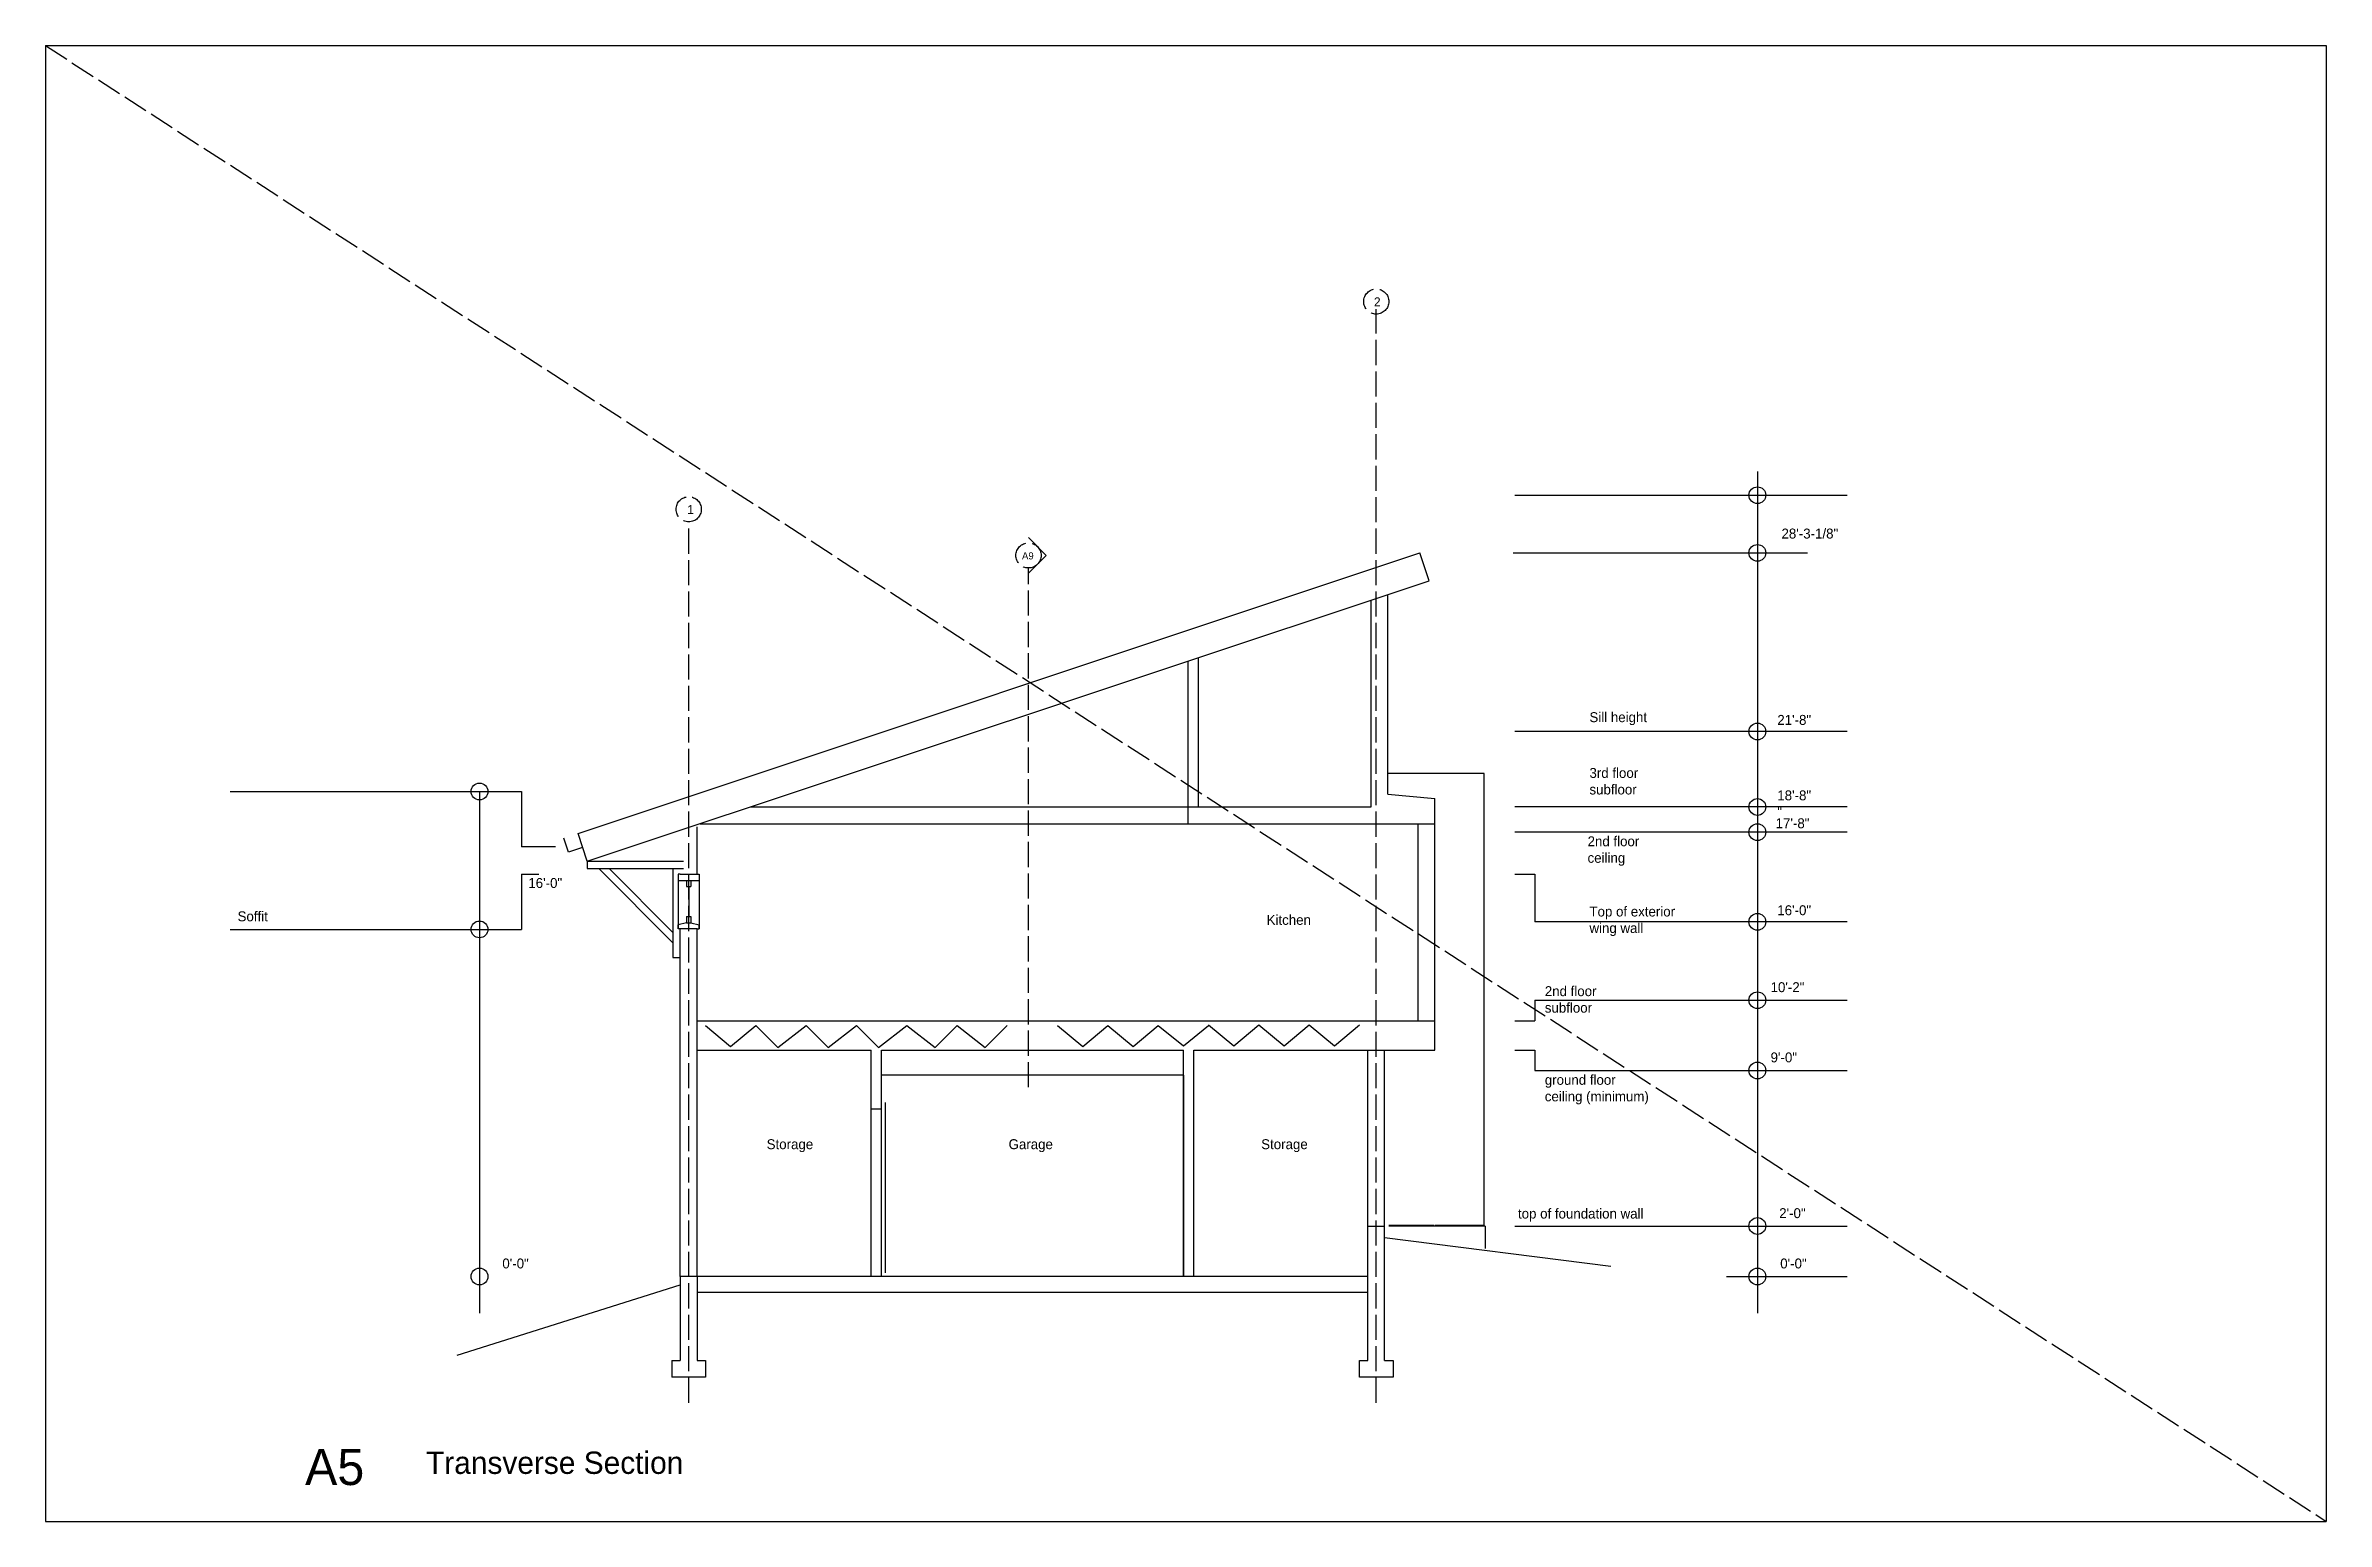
# Model space of a CAD drawing. Header units: inches. Extents: x 967 to 6851, y -1067 to 3434.
# Drawn here: x 2166 to 3254, y 1971 to 2675 of the extents above; entities that cross this region are included whole.
import ezdxf

# ---------------------------------------------------------------- set-up
doc = ezdxf.new("R2010")
doc.units = ezdxf.units.IN
doc.header["$MEASUREMENT"] = 0
doc.linetypes.add('ACAD_ISO02W100', pattern=[15, 12, -3])
for name, color, linetype in [('blocks', 251, 'Continuous'), ('const', 7, 'Continuous'), ('e1', 7, 'Continuous'), ('e2', 251, 'Continuous'), ('grid', 252, 'ACAD_ISO02W100'), ('millwork', 253, 'Continuous'), ('soffit', 253, 'ACAD_ISO02W100'), ('walls', 7, 'Continuous')]:
    doc.layers.add(name, color=color, linetype=linetype)

msp = doc.modelspace()

# ---------------------------------------------------------------- texts
at = {"layer": 'const', "attachment_point": 1}
for s, insert, char_height, width in [('2', (2799.7, 2554.7), 4.26, 1625.197), ('1', (2472.1, 2455.6), 4.26, 1625.197), ('28\'-3-1/8"', (2994.1, 2444.4), 4.74, 1805.775), ('A9', (2631.8, 2433.1), 3.41, 1300.158), ('Sill height', (2902.5, 2356.8), 4.736, 1805.775), ('21\'-8"', (2992.1, 2355.5), 4.74, 1805.775), ('3rd floor^Jsubfloor', (2902.5, 2330.2), 4.736, 1805.775), ('18\'-8"\\P"', (2992.1, 2319.5), 4.74, 1805.775), ('\\P2nd floor^Jceiling', (2901.6, 2305.5), 4.736, 1805.775), ('\\P17\'-8"', (2991.3, 2314.1), 4.74, 1805.775), ('16\'-0"', (2396.3, 2277.7), 4.74, 1805.775), ('Top of exterior\\Pwing wall', (2902.5, 2264.1), 4.736, 1805.775), ('16\'-0"', (2992.1, 2264.7), 4.74, 1805.775), ('Soffit', (2257.6, 2261.8), 4.74, 1805.775), ('Kitchen', (2748.5, 2260.1), 4.74, 1805.775), ('2nd floor^Jsubfloor', (2881.2, 2226.1), 4.736, 1805.775), ('10\'-2"', (2988.9, 2228), 4.74, 1805.775), ('9\'-0"', (2988.9, 2194.5), 4.74, 1805.775), ('ground floor^Jceiling (minimum)', (2881.2, 2183.8), 4.736, 1805.775), ('Storage', (2510, 2153.1), 4.74, 1805.775), ('Garage', (2625.4, 2153.1), 4.74, 1805.775), ('Storage', (2745.9, 2153.1), 4.74, 1805.775), ('top of foundation wall', (2868.4, 2120), 4.736, 1805.775), ('2\'-0"', (2993, 2120.2), 4.74, 1805.775), ('0\'-0"', (2383.9, 2096.2), 4.74, 1805.775), ('0\'-0"', (2993.5, 2096.2), 4.74, 1805.775), ('A5', (2289.8, 2005.4), 17.26, 6582.049), ('Transverse Section', (2347.5, 2004.1), 10.656, 4062.993)]:
    msp.add_mtext(s, dxfattribs=dict(at, insert=insert, char_height=char_height, width=width))

# ---------------------------------------------------------------- linework, layer by layer
for p, q in [((2166, 2674.8), (3254, 2674.8)), ((2166, 2674.8), (2166, 1970.8)), ((3254, 2674.8), (3254, 1970.8)), ((2166, 2475.8), (2166, 1970.8)), ((2796.8, 2111.6), (2804.8, 2111.6)), ((2166, 1970.8), (2836.2, 1970.8)), ((2166, 1970.8), (3254, 1970.8))]:
    msp.add_line(p, q)
at = {"layer": 'blocks'}
for p, q in [((2806.8, 2112.1), (2828.3, 2112.1)), ((2828.8, 2112.1), (2852.3, 2112.1))]:
    msp.add_line(p, q, dxfattribs=at)
at = {"layer": 'e1'}
for p, q in [((2711, 2311.6), (2798.3, 2311.6)), ((2711, 2303.6), (2828.8, 2303.6)), ((2708.8, 2087.6), (2708.8, 2179.6)), ((2713.8, 2087.6), (2713.8, 2179.6)), ((2559.8, 2087.6), (2559.8, 2167.6)), ((2564.8, 2087.6), (2564.8, 2167.6))]:
    msp.add_line(p, q, dxfattribs=at)
at = {"layer": 'e2'}
for p, q in [((2982.6, 2471.6), (2982.6, 2070.2)), ((2866.9, 2460.3), (3025.4, 2460.3)), ((2866.1, 2432.8), (3006.5, 2432.8)), ((2716, 2311.6), (2716, 2382.9)), ((2711, 2311.6), (2711, 2381.2)), ((3025.4, 2347.6), (2866.9, 2347.6)), ((2254, 2319), (2393.1, 2319)), ((2373, 2319), (2373, 2070.2)), ((2393.1, 2319), (2393.1, 2292.6)), ((2852.3, 2112.1), (2852.3, 2327.6)), ((3025.4, 2311.6), (2866.9, 2311.6)), ((3025.4, 2299.6), (2866.9, 2299.6)), ((2890.9, 2299.6), (2876.5, 2299.6)), ((2409.3, 2292.6), (2393.1, 2292.6)), ((2424.4, 2285.7), (2470.3, 2285.7)), ((2393.1, 2279.6), (2401.3, 2279.6)), ((2393.1, 2279.6), (2393.1, 2253.2)), ((2424.4, 2282.2), (2470.3, 2282.2)), ((2467.8, 2279.6), (2467.8, 2253.4)), ((2477.8, 2279.6), (2477.8, 2253.4)), ((2866.9, 2279.6), (2876.5, 2279.6)), ((2876.5, 2279.6), (2876.5, 2256.8)), ((2254, 2253.2), (2393.1, 2253.2)), ((3025.4, 2256.8), (2876.5, 2256.8)), ((2866.9, 2209.6), (2876.5, 2209.6)), ((2876.5, 2219.4), (3025.4, 2219.4)), ((2876.5, 2219.4), (2876.5, 2209.6)), ((2480.8, 2207.4), (2492.8, 2197.4)), ((2492.8, 2197.4), (2504.8, 2207.4)), ((2504.8, 2207.4), (2515.4, 2196.8)), ((2515.4, 2196.8), (2528.8, 2207.4)), ((2528.8, 2207.4), (2539.4, 2196.8)), ((2539.4, 2196.8), (2552.8, 2207.4)), ((2552.8, 2207.4), (2563.4, 2196.8)), ((2563.4, 2196.8), (2576.8, 2207.4)), ((2576.8, 2207.4), (2590.3, 2196.8)), ((2590.3, 2196.8), (2600.8, 2207.4)), ((2600.8, 2207.4), (2614.3, 2196.8)), ((2614.3, 2196.8), (2624.8, 2207.4)), ((2648.8, 2207.4), (2660.8, 2197.4)), ((2660.8, 2197.4), (2672.8, 2207.4)), ((2672.8, 2207.4), (2684.8, 2197.4)), ((2684.8, 2197.4), (2696.8, 2207.4)), ((2696.8, 2207.4), (2708.8, 2197.6)), ((2708.8, 2197.6), (2720.8, 2207.4)), ((2720.8, 2207.6), (2732.8, 2197.6)), ((2732.8, 2197.6), (2744.8, 2207.6)), ((2744.8, 2207.6), (2756.8, 2197.6)), ((2756.8, 2197.6), (2768.8, 2207.6)), ((2768.8, 2207.6), (2780.8, 2197.6)), ((2780.8, 2197.6), (2792.8, 2207.6)), ((2866.9, 2195.6), (2876.5, 2195.6)), ((2876.5, 2195.6), (2876.5, 2185.9)), ((2708.8, 2183.6), (2564.8, 2183.6)), ((2876.5, 2185.9), (3025.4, 2185.9)), ((2852.8, 2111.6), (2806.8, 2111.6)), ((2852.8, 2111.6), (2852.8, 2101)), ((2866.9, 2111.7), (3025.4, 2111.7)), ((2967.9, 2087.6), (3025.4, 2087.6))]:
    msp.add_line(p, q, dxfattribs=at)
for centre in [(2982.6, 2460.3), (2982.6, 2432.8), (2982.6, 2347.6), (2373, 2319), (2982.6, 2311.6), (2982.6, 2299.6), (2373, 2253.2), (2982.6, 2256.8), (2982.6, 2219.4), (2982.6, 2185.9), (2982.6, 2111.7), (2373, 2087.6), (2982.6, 2087.6)]:
    msp.add_circle(centre, 4, dxfattribs=at)
at = {"layer": 'grid'}
for p, q in [((2800.8, 2027.4), (2800.8, 2549)), ((2472.8, 2027.4), (2472.8, 2447.6)), ((2634.9, 2177.9), (2634.9, 2425.6))]:
    msp.add_line(p, q, dxfattribs=at)
for centre in [(2800.8, 2552.7), (2472.8, 2453.6), (2634.9, 2431.6)]:
    msp.add_circle(centre, 6, dxfattribs=at)
at = {"layer": 'millwork'}
for p, q in [((2852.3, 2327.6), (2806.3, 2327.6)), ((2502.3, 2311.6), (2711, 2311.6)), ((2478.3, 2303.6), (2711, 2303.6)), ((2424.4, 2285.7), (2424.4, 2282.2)), ((2429.9, 2282.2), (2465.3, 2246.8)), ((2434.8, 2282.2), (2465.3, 2251.7)), ((2465.3, 2282.2), (2465.3, 2239.8)), ((2465.3, 2239.8), (2468.8, 2239.8))]:
    msp.add_line(p, q, dxfattribs=at)
at = {"layer": 'soffit'}
msp.add_line((2166, 2674.8), (3254, 1970.8), dxfattribs=at)
at = {"layer": 'walls'}
for p, q in [((2634.9, 2440.1), (2643.4, 2431.6)), ((2420, 2299), (2821.6, 2432.8)), ((2634.9, 2423.1), (2643.4, 2431.6)), ((2826, 2419.5), (2821.6, 2432.8)), ((2424.4, 2285.7), (2826, 2419.5)), ((2798.3, 2311.6), (2798.3, 2410.3)), ((2806.3, 2317.7), (2806.3, 2413)), ((2806.3, 2317.7), (2828.8, 2315.6)), ((2711, 2303.6), (2711, 2311.6)), ((2828.8, 2195.6), (2828.8, 2315.6)), ((2415.5, 2290.1), (2413.3, 2296.7)), ((2415.5, 2290.1), (2413.3, 2296.7)), ((2424.4, 2285.7), (2420, 2299)), ((2424.4, 2285.7), (2420, 2299)), ((2476.8, 2279.6), (2476.8, 2302.1)), ((2820.8, 2209.6), (2820.8, 2303.6)), ((2422.2, 2292.3), (2415.5, 2290.1)), ((2422.2, 2292.3), (2415.5, 2290.1)), ((2467.8, 2279.6), (2467.8, 2276.6)), ((2468.8, 2279.6), (2467.8, 2279.6)), ((2467.8, 2276.6), (2477.8, 2276.6)), ((2468.8, 2279.6), (2477.8, 2279.6)), ((2471.8, 2276.6), (2473.8, 2276.6)), ((2471.8, 2276.6), (2471.8, 2273.6)), ((2473.8, 2276.6), (2473.8, 2273.6)), ((2477.8, 2279.6), (2477.8, 2276.6)), ((2471.8, 2273.6), (2473.8, 2273.6)), ((2472.8, 2273.6), (2472.8, 2259.4)), ((2471.8, 2256.4), (2467.8, 2255.4)), ((2467.8, 2253.4), (2467.8, 2255.4)), ((2476.8, 2253.4), (2467.8, 2253.4)), ((2468.8, 2087.6), (2468.8, 2253.4)), ((2471.8, 2259.4), (2471.8, 2256.4)), ((2471.8, 2259.4), (2473.8, 2259.4)), ((2471.8, 2256.4), (2473.8, 2256.4)), ((2473.8, 2259.4), (2473.8, 2256.4)), ((2473.8, 2256.4), (2477.8, 2255.4)), ((2476.8, 2087.6), (2476.8, 2253.4)), ((2476.8, 2253.4), (2477.8, 2253.4)), ((2477.8, 2253.4), (2477.8, 2255.4)), ((2477.8, 2253.4), (2477.8, 2253.4)), ((2476.8, 2209.6), (2828.8, 2209.6)), ((2476.8, 2195.6), (2559.8, 2195.6)), ((2559.8, 2167.6), (2559.8, 2195.6)), ((2564.8, 2195.6), (2708.8, 2195.6)), ((2564.8, 2167.6), (2564.8, 2195.6)), ((2708.8, 2179.6), (2708.8, 2195.6)), ((2713.8, 2195.6), (2828.8, 2195.6)), ((2713.8, 2179.6), (2713.8, 2195.6)), ((2796.8, 2111.6), (2796.8, 2195.6)), ((2804.8, 2111.6), (2804.8, 2195.6)), ((2708.8, 2183.6), (2708.8, 2087.6)), ((2559.8, 2167.6), (2564.8, 2167.6)), ((2566.6, 2170.6), (2566.6, 2089.3)), ((2796.8, 2047.6), (2796.8, 2111.6)), ((2804.8, 2047.6), (2804.8, 2111.6)), ((2804.8, 2106.2), (2912.7, 2092.5)), ((2362.3, 2050.1), (2468.8, 2083.6)), ((2796.8, 2087.6), (2468.8, 2087.6)), ((2468.8, 2087.6), (2468.8, 2068.1)), ((2468.8, 2084.8), (2468.8, 2047.6)), ((2476.8, 2087.6), (2476.8, 2047.6)), ((2476.8, 2080.1), (2796.8, 2080.1)), ((2464.8, 2047.6), (2468.8, 2047.6)), ((2464.8, 2047.6), (2464.8, 2039.6)), ((2476.8, 2047.6), (2480.8, 2047.6)), ((2480.8, 2047.6), (2480.8, 2039.6)), ((2792.8, 2047.6), (2796.8, 2047.6)), ((2792.8, 2039.6), (2792.8, 2047.6)), ((2804.8, 2047.6), (2808.8, 2047.6)), ((2808.8, 2047.6), (2808.8, 2039.6)), ((2480.8, 2039.6), (2464.8, 2039.6)), ((2468.8, 2039.6), (2464.8, 2039.6)), ((2808.8, 2039.6), (2792.8, 2039.6))]:
    msp.add_line(p, q, dxfattribs=at)

msp.set_redraw_order([(e.dxf.handle, doc.entitydb.next_handle()) for e in msp.query("TEXT MTEXT ATTDEF DIMENSION ARC_DIMENSION")])  # texts and dimensions are drawn at this point

doc.saveas('drawing.dxf')
